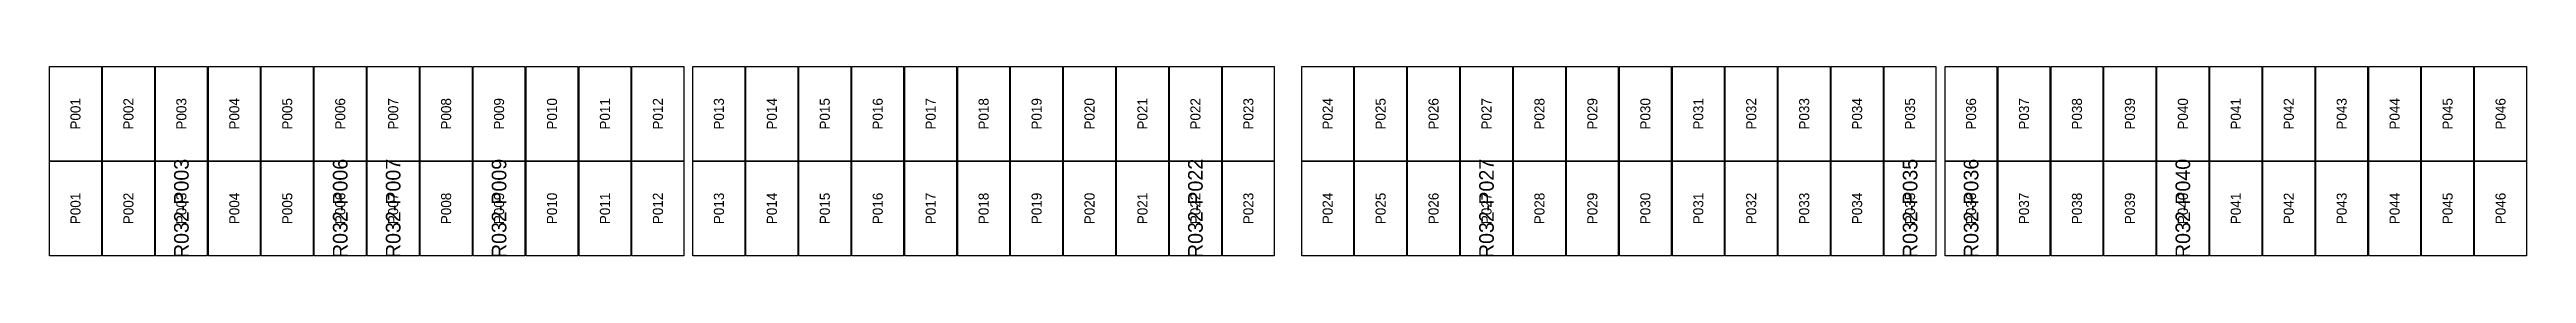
# Model space of a CAD drawing. Extents: x 296295 to 296770, y 651564 to 652121.
# Drawn here: x 296368.2 to 296422.4, y 651994.8 to 651998.9 of the extents above; entities that cross this region are included whole.
import ezdxf
from ezdxf.enums import TextEntityAlignment as Align

# ---------------------------------------------------------------- set-up
doc = ezdxf.new("R2010")
doc.units = 0

msp = doc.modelspace()

# ---------------------------------------------------------------- texts
at = {"layer": 'DEFECT_LABELS'}
for s, p in [('R032-P003', (296371.069, 651995.826)), ('R032-P006', (296374.543, 651995.826)), ('R032-P007', (296375.701, 651995.826)), ('R032-P009', (296378.017, 651995.826)), ('R032-P022', (296393.247, 651995.826)), ('R032-P027', (296399.613, 651995.826)), ('R032-P035', (296408.877, 651995.826)), ('R032-P036', (296410.211, 651995.826)), ('R032-P040', (296414.843, 651995.826))]:
    msp.add_text(s, height=0.32, rotation=90, dxfattribs=at).set_placement(p, align=Align.MIDDLE_CENTER)
at = {"layer": 'PANEL_POSITION'}
for s, p in [('P001', (296368.753, 651997.889)), ('P002', (296369.911, 651997.889)), ('P003', (296371.069, 651997.889)), ('P004', (296372.227, 651997.889)), ('P005', (296373.385, 651997.889)), ('P006', (296374.543, 651997.889)), ('P007', (296375.701, 651997.889)), ('P008', (296376.859, 651997.889)), ('P009', (296378.017, 651997.889)), ('P010', (296379.175, 651997.889)), ('P011', (296380.333, 651997.889)), ('P012', (296381.491, 651997.889)), ('P013', (296382.825, 651997.889)), ('P014', (296383.983, 651997.889)), ('P015', (296385.141, 651997.889)), ('P016', (296386.299, 651997.889)), ('P017', (296387.457, 651997.889)), ('P018', (296388.615, 651997.889)), ('P019', (296389.773, 651997.889)), ('P020', (296390.931, 651997.889)), ('P021', (296392.089, 651997.889)), ('P022', (296393.247, 651997.889)), ('P023', (296394.405, 651997.889)), ('P024', (296396.139, 651997.889)), ('P025', (296397.297, 651997.889)), ('P026', (296398.455, 651997.889)), ('P027', (296399.613, 651997.889)), ('P028', (296400.771, 651997.889)), ('P029', (296401.929, 651997.889)), ('P030', (296403.087, 651997.889)), ('P031', (296404.245, 651997.889)), ('P032', (296405.403, 651997.889)), ('P033', (296406.561, 651997.889)), ('P034', (296407.719, 651997.889)), ('P035', (296408.877, 651997.889)), ('P036', (296410.211, 651997.889)), ('P037', (296411.369, 651997.889)), ('P038', (296412.527, 651997.889)), ('P039', (296413.685, 651997.889)), ('P040', (296414.843, 651997.889)), ('P041', (296416.001, 651997.889)), ('P042', (296417.159, 651997.889)), ('P043', (296418.317, 651997.889)), ('P044', (296419.475, 651997.889)), ('P045', (296420.633, 651997.889)), ('P046', (296421.791, 651997.889)), ('P001', (296368.753, 651995.826)), ('P002', (296369.911, 651995.826)), ('P003', (296371.069, 651995.826)), ('P004', (296372.227, 651995.826)), ('P005', (296373.385, 651995.826)), ('P006', (296374.543, 651995.826)), ('P007', (296375.701, 651995.826)), ('P008', (296376.859, 651995.826)), ('P009', (296378.017, 651995.826)), ('P010', (296379.175, 651995.826)), ('P011', (296380.333, 651995.826)), ('P012', (296381.491, 651995.826)), ('P013', (296382.825, 651995.826)), ('P014', (296383.983, 651995.826)), ('P015', (296385.141, 651995.826)), ('P016', (296386.299, 651995.826)), ('P017', (296387.457, 651995.826)), ('P018', (296388.615, 651995.826)), ('P019', (296389.773, 651995.826)), ('P020', (296390.931, 651995.826)), ('P021', (296392.089, 651995.826)), ('P022', (296393.247, 651995.826)), ('P023', (296394.405, 651995.826)), ('P024', (296396.139, 651995.826)), ('P025', (296397.297, 651995.826)), ('P026', (296398.455, 651995.826)), ('P027', (296399.613, 651995.826)), ('P028', (296400.771, 651995.826)), ('P029', (296401.929, 651995.826)), ('P030', (296403.087, 651995.826)), ('P031', (296404.245, 651995.826)), ('P032', (296405.403, 651995.826)), ('P033', (296406.561, 651995.826)), ('P034', (296407.719, 651995.826)), ('P035', (296408.877, 651995.826)), ('P036', (296410.211, 651995.826)), ('P037', (296411.369, 651995.826)), ('P038', (296412.527, 651995.826)), ('P039', (296413.685, 651995.826)), ('P040', (296414.843, 651995.826)), ('P041', (296416.001, 651995.826)), ('P042', (296417.159, 651995.826)), ('P043', (296418.317, 651995.826)), ('P044', (296419.475, 651995.826)), ('P045', (296420.633, 651995.826)), ('P046', (296421.791, 651995.826))]:
    msp.add_text(s, height=0.22, rotation=90, dxfattribs=at).set_placement(p, align=Align.MIDDLE_CENTER)

# ---------------------------------------------------------------- linework, layer by layer
at = {"layer": 'DEFECTIVE_PANELS'}
for points in [[(296370.502, 651996.858), (296371.636, 651996.858), (296371.636, 651994.795), (296370.502, 651994.795)], [(296373.976, 651996.858), (296375.11, 651996.858), (296375.11, 651994.795), (296373.976, 651994.795)], [(296375.134, 651996.858), (296376.268, 651996.858), (296376.268, 651994.795), (296375.134, 651994.795)], [(296377.45, 651996.858), (296378.584, 651996.858), (296378.584, 651994.795), (296377.45, 651994.795)], [(296392.68, 651996.858), (296393.814, 651996.858), (296393.814, 651994.795), (296392.68, 651994.795)], [(296399.046, 651996.858), (296400.18, 651996.858), (296400.18, 651994.795), (296399.046, 651994.795)], [(296408.31, 651996.858), (296409.444, 651996.858), (296409.444, 651994.795), (296408.31, 651994.795)], [(296409.644, 651996.858), (296410.778, 651996.858), (296410.778, 651994.795), (296409.644, 651994.795)], [(296414.276, 651996.858), (296415.41, 651996.858), (296415.41, 651994.795), (296414.276, 651994.795)]]:
    msp.add_lwpolyline(points, close=True, dxfattribs=at)
at = {"layer": 'PANELS_MASTER'}
for points in [[(296368.186, 651998.921), (296369.32, 651998.921), (296369.32, 651996.858), (296368.186, 651996.858)], [(296369.344, 651998.921), (296370.478, 651998.921), (296370.478, 651996.858), (296369.344, 651996.858)], [(296370.502, 651998.921), (296371.636, 651998.921), (296371.636, 651996.858), (296370.502, 651996.858)], [(296371.66, 651998.921), (296372.794, 651998.921), (296372.794, 651996.858), (296371.66, 651996.858)], [(296372.818, 651998.921), (296373.952, 651998.921), (296373.952, 651996.858), (296372.818, 651996.858)], [(296373.976, 651998.921), (296375.11, 651998.921), (296375.11, 651996.858), (296373.976, 651996.858)], [(296375.134, 651998.921), (296376.268, 651998.921), (296376.268, 651996.858), (296375.134, 651996.858)], [(296376.292, 651998.921), (296377.426, 651998.921), (296377.426, 651996.858), (296376.292, 651996.858)], [(296377.45, 651998.921), (296378.584, 651998.921), (296378.584, 651996.858), (296377.45, 651996.858)], [(296378.608, 651998.921), (296379.742, 651998.921), (296379.742, 651996.858), (296378.608, 651996.858)], [(296379.766, 651998.921), (296380.9, 651998.921), (296380.9, 651996.858), (296379.766, 651996.858)], [(296380.924, 651998.921), (296382.058, 651998.921), (296382.058, 651996.858), (296380.924, 651996.858)], [(296382.258, 651998.921), (296383.392, 651998.921), (296383.392, 651996.858), (296382.258, 651996.858)], [(296383.416, 651998.921), (296384.55, 651998.921), (296384.55, 651996.858), (296383.416, 651996.858)], [(296384.574, 651998.921), (296385.708, 651998.921), (296385.708, 651996.858), (296384.574, 651996.858)], [(296385.732, 651998.921), (296386.866, 651998.921), (296386.866, 651996.858), (296385.732, 651996.858)], [(296386.89, 651998.921), (296388.024, 651998.921), (296388.024, 651996.858), (296386.89, 651996.858)], [(296388.048, 651998.921), (296389.182, 651998.921), (296389.182, 651996.858), (296388.048, 651996.858)], [(296389.206, 651998.921), (296390.34, 651998.921), (296390.34, 651996.858), (296389.206, 651996.858)], [(296390.364, 651998.921), (296391.498, 651998.921), (296391.498, 651996.858), (296390.364, 651996.858)], [(296391.522, 651998.921), (296392.656, 651998.921), (296392.656, 651996.858), (296391.522, 651996.858)], [(296392.68, 651998.921), (296393.814, 651998.921), (296393.814, 651996.858), (296392.68, 651996.858)], [(296393.838, 651998.921), (296394.972, 651998.921), (296394.972, 651996.858), (296393.838, 651996.858)], [(296395.572, 651998.921), (296396.706, 651998.921), (296396.706, 651996.858), (296395.572, 651996.858)], [(296396.73, 651998.921), (296397.864, 651998.921), (296397.864, 651996.858), (296396.73, 651996.858)], [(296397.888, 651998.921), (296399.022, 651998.921), (296399.022, 651996.858), (296397.888, 651996.858)], [(296399.046, 651998.921), (296400.18, 651998.921), (296400.18, 651996.858), (296399.046, 651996.858)], [(296400.204, 651998.921), (296401.338, 651998.921), (296401.338, 651996.858), (296400.204, 651996.858)], [(296401.362, 651998.921), (296402.496, 651998.921), (296402.496, 651996.858), (296401.362, 651996.858)], [(296402.52, 651998.921), (296403.654, 651998.921), (296403.654, 651996.858), (296402.52, 651996.858)], [(296403.678, 651998.921), (296404.812, 651998.921), (296404.812, 651996.858), (296403.678, 651996.858)], [(296404.836, 651998.921), (296405.97, 651998.921), (296405.97, 651996.858), (296404.836, 651996.858)], [(296405.994, 651998.921), (296407.128, 651998.921), (296407.128, 651996.858), (296405.994, 651996.858)], [(296407.152, 651998.921), (296408.286, 651998.921), (296408.286, 651996.858), (296407.152, 651996.858)], [(296408.31, 651998.921), (296409.444, 651998.921), (296409.444, 651996.858), (296408.31, 651996.858)], [(296409.644, 651998.921), (296410.778, 651998.921), (296410.778, 651996.858), (296409.644, 651996.858)], [(296410.802, 651998.921), (296411.936, 651998.921), (296411.936, 651996.858), (296410.802, 651996.858)], [(296411.96, 651998.921), (296413.094, 651998.921), (296413.094, 651996.858), (296411.96, 651996.858)], [(296413.118, 651998.921), (296414.252, 651998.921), (296414.252, 651996.858), (296413.118, 651996.858)], [(296414.276, 651998.921), (296415.41, 651998.921), (296415.41, 651996.858), (296414.276, 651996.858)], [(296415.434, 651998.921), (296416.568, 651998.921), (296416.568, 651996.858), (296415.434, 651996.858)], [(296416.592, 651998.921), (296417.726, 651998.921), (296417.726, 651996.858), (296416.592, 651996.858)], [(296417.75, 651998.921), (296418.884, 651998.921), (296418.884, 651996.858), (296417.75, 651996.858)], [(296418.908, 651998.921), (296420.042, 651998.921), (296420.042, 651996.858), (296418.908, 651996.858)], [(296420.066, 651998.921), (296421.2, 651998.921), (296421.2, 651996.858), (296420.066, 651996.858)], [(296421.224, 651998.921), (296422.358, 651998.921), (296422.358, 651996.858), (296421.224, 651996.858)], [(296368.186, 651996.858), (296369.32, 651996.858), (296369.32, 651994.795), (296368.186, 651994.795)], [(296369.344, 651996.858), (296370.478, 651996.858), (296370.478, 651994.795), (296369.344, 651994.795)], [(296371.66, 651996.858), (296372.794, 651996.858), (296372.794, 651994.795), (296371.66, 651994.795)], [(296372.818, 651996.858), (296373.952, 651996.858), (296373.952, 651994.795), (296372.818, 651994.795)], [(296376.292, 651996.858), (296377.426, 651996.858), (296377.426, 651994.795), (296376.292, 651994.795)], [(296378.608, 651996.858), (296379.742, 651996.858), (296379.742, 651994.795), (296378.608, 651994.795)], [(296379.766, 651996.858), (296380.9, 651996.858), (296380.9, 651994.795), (296379.766, 651994.795)], [(296380.924, 651996.858), (296382.058, 651996.858), (296382.058, 651994.795), (296380.924, 651994.795)], [(296382.258, 651996.858), (296383.392, 651996.858), (296383.392, 651994.795), (296382.258, 651994.795)], [(296383.416, 651996.858), (296384.55, 651996.858), (296384.55, 651994.795), (296383.416, 651994.795)], [(296384.574, 651996.858), (296385.708, 651996.858), (296385.708, 651994.795), (296384.574, 651994.795)], [(296385.732, 651996.858), (296386.866, 651996.858), (296386.866, 651994.795), (296385.732, 651994.795)], [(296386.89, 651996.858), (296388.024, 651996.858), (296388.024, 651994.795), (296386.89, 651994.795)], [(296388.048, 651996.858), (296389.182, 651996.858), (296389.182, 651994.795), (296388.048, 651994.795)], [(296389.206, 651996.858), (296390.34, 651996.858), (296390.34, 651994.795), (296389.206, 651994.795)], [(296390.364, 651996.858), (296391.498, 651996.858), (296391.498, 651994.795), (296390.364, 651994.795)], [(296391.522, 651996.858), (296392.656, 651996.858), (296392.656, 651994.795), (296391.522, 651994.795)], [(296393.838, 651996.858), (296394.972, 651996.858), (296394.972, 651994.795), (296393.838, 651994.795)], [(296395.572, 651996.858), (296396.706, 651996.858), (296396.706, 651994.795), (296395.572, 651994.795)], [(296396.73, 651996.858), (296397.864, 651996.858), (296397.864, 651994.795), (296396.73, 651994.795)], [(296397.888, 651996.858), (296399.022, 651996.858), (296399.022, 651994.795), (296397.888, 651994.795)], [(296400.204, 651996.858), (296401.338, 651996.858), (296401.338, 651994.795), (296400.204, 651994.795)], [(296401.362, 651996.858), (296402.496, 651996.858), (296402.496, 651994.795), (296401.362, 651994.795)], [(296402.52, 651996.858), (296403.654, 651996.858), (296403.654, 651994.795), (296402.52, 651994.795)], [(296403.678, 651996.858), (296404.812, 651996.858), (296404.812, 651994.795), (296403.678, 651994.795)], [(296404.836, 651996.858), (296405.97, 651996.858), (296405.97, 651994.795), (296404.836, 651994.795)], [(296405.994, 651996.858), (296407.128, 651996.858), (296407.128, 651994.795), (296405.994, 651994.795)], [(296407.152, 651996.858), (296408.286, 651996.858), (296408.286, 651994.795), (296407.152, 651994.795)], [(296410.802, 651996.858), (296411.936, 651996.858), (296411.936, 651994.795), (296410.802, 651994.795)], [(296411.96, 651996.858), (296413.094, 651996.858), (296413.094, 651994.795), (296411.96, 651994.795)], [(296413.118, 651996.858), (296414.252, 651996.858), (296414.252, 651994.795), (296413.118, 651994.795)], [(296415.434, 651996.858), (296416.568, 651996.858), (296416.568, 651994.795), (296415.434, 651994.795)], [(296416.592, 651996.858), (296417.726, 651996.858), (296417.726, 651994.795), (296416.592, 651994.795)], [(296417.75, 651996.858), (296418.884, 651996.858), (296418.884, 651994.795), (296417.75, 651994.795)], [(296418.908, 651996.858), (296420.042, 651996.858), (296420.042, 651994.795), (296418.908, 651994.795)], [(296420.066, 651996.858), (296421.2, 651996.858), (296421.2, 651994.795), (296420.066, 651994.795)], [(296421.224, 651996.858), (296422.358, 651996.858), (296422.358, 651994.795), (296421.224, 651994.795)]]:
    msp.add_lwpolyline(points, close=True, dxfattribs=at)

msp.set_redraw_order([(e.dxf.handle, doc.entitydb.next_handle()) for e in msp.query("TEXT MTEXT ATTDEF DIMENSION ARC_DIMENSION")])  # texts and dimensions are drawn at this point

doc.saveas('drawing.dxf')
